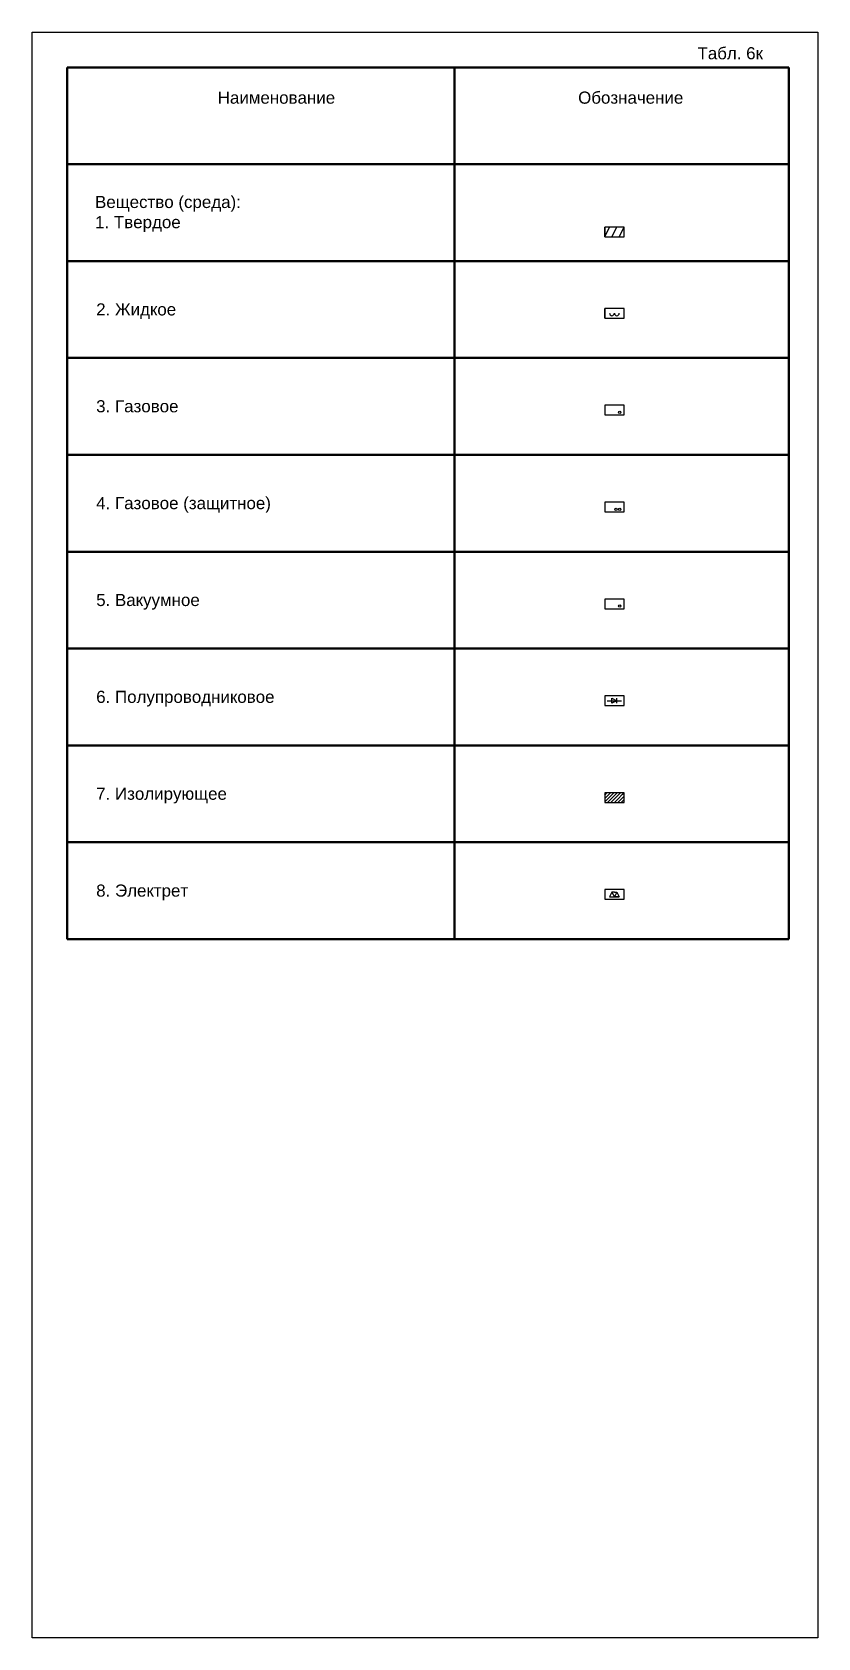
# Model space of a CAD drawing. Header units: millimetres. Extents: x 3094 to 4616, y 1396 to 2312.
# Drawn here: x 3771.8 to 3934, y 1980.7 to 2312.3 of the extents above; entities that cross this region are included whole.
import ezdxf

# ---------------------------------------------------------------- set-up
doc = ezdxf.new("R2010")
doc.units = ezdxf.units.MM
doc.layers.add('Рамка2', color=7, linetype='Continuous')
doc.layers.add('Слой1', color=3, linetype='Continuous', lineweight=50)
doc.styles.get("Standard").update_dxf_attribs({"font": 'arial.ttf'})

msp = doc.modelspace()

# ---------------------------------------------------------------- texts
at = {"layer": 'Слой1', "char_height": 2.5, "attachment_point": 1}
for s, width, heights, insert in [('                      Табл. 6к', 61.7882, [0], (3887.81, 2309.17)), ('Наименование', 2.5, [0], (3810.11, 2300)), ('Обозначение', 2.5, [0], (3884.52, 2300)), ('Вещество (среда):\\P1. Твердое ', 71.1369, [14.15], (3784.79, 2278.46))]:
    msp.add_mtext_dynamic_manual_height_columns(s, width=width, gutter_width=12.5, heights=heights, dxfattribs=dict(at, insert=insert))
at = {"layer": 'Слой1', "char_height": 2.5, "width": 47.5813, "attachment_point": 1}
for s, insert in [('2. Жидкое', (3785.02, 2256.28)), ('3. Газовое', (3785.02, 2236.28)), ('4. Газовое (защитное)', (3785.02, 2216.28)), ('5. Вакуумное', (3785.02, 2196.28)), ('6. Полупроводниковое', (3785.02, 2176.28)), ('7. Изолирующее', (3785.02, 2156.28)), ('8. Электрет', (3785.02, 2136.28))]:
    msp.add_mtext(s, dxfattribs=dict(at, insert=insert))

# ---------------------------------------------------------------- hatches: boundary and pattern name
h = msp.add_hatch()
h.set_pattern_fill('ANGLE', color=256)
h.set_pattern_definition([(0, (-0.2836, 0.193), (0, 6.985), [5.08, -1.905]), (90, (-0.2836, 0.193), (-6.985, 4e-16), [5.08, -1.905])])
h.paths.add_polyline_path([(3892.85, 2233.77, 1), (3893.35, 2233.77, 1)])
h = msp.add_hatch()
h.set_pattern_fill('ANGLE', color=256)
h.set_pattern_definition([(0, (0, 0), (0, 6.985), [5.08, -1.905]), (90, (0, 0), (-6.985, 4e-16), [5.08, -1.905])])
h.paths.add_polyline_path([(3892.1, 2213.77, 1), (3892.6, 2213.77, 1)])
h = msp.add_hatch()
h.set_pattern_fill('ANGLE', color=256)
h.set_pattern_definition([(0, (-0.2836, -19.807), (0, 6.985), [5.08, -1.905]), (90, (-0.2836, -19.807), (-6.985, 4e-16), [5.08, -1.905])])
h.paths.add_polyline_path([(3892.85, 2213.77, 1), (3893.35, 2213.77, 1)])
h = msp.add_hatch()
h.set_pattern_fill('ANGLE', color=256)
h.set_pattern_definition([(0, (-0.2836, -39.807), (0, 6.985), [5.08, -1.905]), (90, (-0.2836, -39.807), (-6.985, 4e-16), [5.08, -1.905])])
h.paths.add_polyline_path([(3893.35, 2193.77, 1), (3892.85, 2193.77, 1)])

# ---------------------------------------------------------------- linework, layer by layer
for p, q in [((3890, 2270), (3890, 2272)), ((3890, 2270), (3891, 2272)), ((3891.5, 2270), (3892.5, 2272)), ((3893, 2270), (3894, 2272)), ((3891, 2270), (3892, 2270)), ((3890, 2253.23), (3890, 2255.23)), ((3890.5, 2174.23), (3893.5, 2174.23)), ((3891.5, 2174.23), (3891.5, 2174.73)), ((3891.5, 2174.73), (3892.5, 2174.23)), ((3891.5, 2173.73), (3891.5, 2174.23)), ((3892.5, 2174.23), (3891.5, 2173.73)), ((3892.5, 2174.23), (3892.5, 2174.73)), ((3892.5, 2173.73), (3892.5, 2174.23)), ((3891.5, 2134.73), (3891, 2133.73)), ((3891, 2133.73), (3893, 2133.73)), ((3892, 2134.73), (3891.5, 2134.73)), ((3891.5, 2134.73), (3892, 2133.73)), ((3892, 2134.73), (3892.5, 2134.73)), ((3892.5, 2134.73), (3892, 2133.73)), ((3893, 2133.73), (3892, 2133.73)), ((3892.5, 2134.73), (3893, 2133.73))]:
    msp.add_line(p, q)
at = {"linetype": 'Continuous'}
for p, q in [((3890, 2154.76), (3890.47, 2155.23)), ((3890, 2153.35), (3891.89, 2155.23)), ((3890, 2154.05), (3891.18, 2155.23)), ((3891.3, 2153.23), (3893.3, 2155.23)), ((3891.91, 2154.55), (3892.59, 2155.23)), ((3893.68, 2154.91), (3894, 2155.23)), ((3890.59, 2153.23), (3891.91, 2154.55)), ((3892.01, 2153.23), (3892.62, 2153.85)), ((3892.62, 2153.85), (3893.68, 2154.91)), ((3892.72, 2153.23), (3894, 2154.52)), ((3893.42, 2153.23), (3894, 2153.81))]:
    msp.add_line(p, q, dxfattribs=at)
for points in [[(3890, 2270), (3894, 2270), (3894, 2272), (3890, 2272)], [(3890, 2253.23), (3894, 2253.23), (3894, 2255.23), (3890, 2255.23)], [(3890, 2233.23), (3894, 2233.23), (3894, 2235.23), (3890, 2235.23)], [(3890, 2213.23), (3894, 2213.23), (3894, 2215.23), (3890, 2215.23)], [(3890, 2193.23), (3894, 2193.23), (3894, 2195.23), (3890, 2195.23)], [(3890, 2173.23), (3894, 2173.23), (3894, 2175.23), (3890, 2175.23)], [(3890, 2153.23), (3894, 2153.23), (3894, 2155.23), (3890, 2155.23)], [(3890, 2133.23), (3894, 2133.23), (3894, 2135.23), (3890, 2135.23)]]:
    msp.add_lwpolyline(points, close=True)
for centre in [(3893.1, 2233.77), (3892.35, 2213.77), (3893.1, 2213.77), (3893.1, 2193.77)]:
    msp.add_circle(centre, 0.25)
for centre in [(3891.5, 2254.23), (3892.5, 2254.23)]:
    msp.add_arc(centre, 0.5, 180, 0)
at = {"layer": 'Рамка2'}
msp.add_lwpolyline([(3771.79, 2312.28), (3934.02, 2312.28), (3934.02, 1980.73), (3771.79, 1980.73)], close=True, dxfattribs=at)
at = {"layer": 'Слой1'}
for p, q in [((3779.02, 2305), (3928.05, 2305)), ((3779.02, 2125), (3779.02, 2305)), ((3859.02, 2305), (3859.02, 2125)), ((3928.05, 2305), (3928.05, 2125)), ((3779.02, 2285), (3928.05, 2285)), ((3928.05, 2265), (3779.02, 2265)), ((3779.02, 2245), (3928.05, 2245)), ((3779.02, 2225), (3928.05, 2225)), ((3779.02, 2205), (3928.05, 2205)), ((3779.02, 2185), (3928.05, 2185)), ((3779.02, 2165), (3928.05, 2165)), ((3779.02, 2165), (3928.05, 2165)), ((3779.02, 2145), (3928.05, 2145)), ((3779.02, 2145), (3928.05, 2145)), ((3779.02, 2125), (3928.05, 2125)), ((3779.02, 2125), (3928.05, 2125))]:
    msp.add_line(p, q, dxfattribs=at)

msp.set_redraw_order([(e.dxf.handle, doc.entitydb.next_handle()) for e in msp.query("TEXT MTEXT ATTDEF DIMENSION ARC_DIMENSION")])  # texts and dimensions are drawn at this point

doc.saveas('drawing.dxf')
